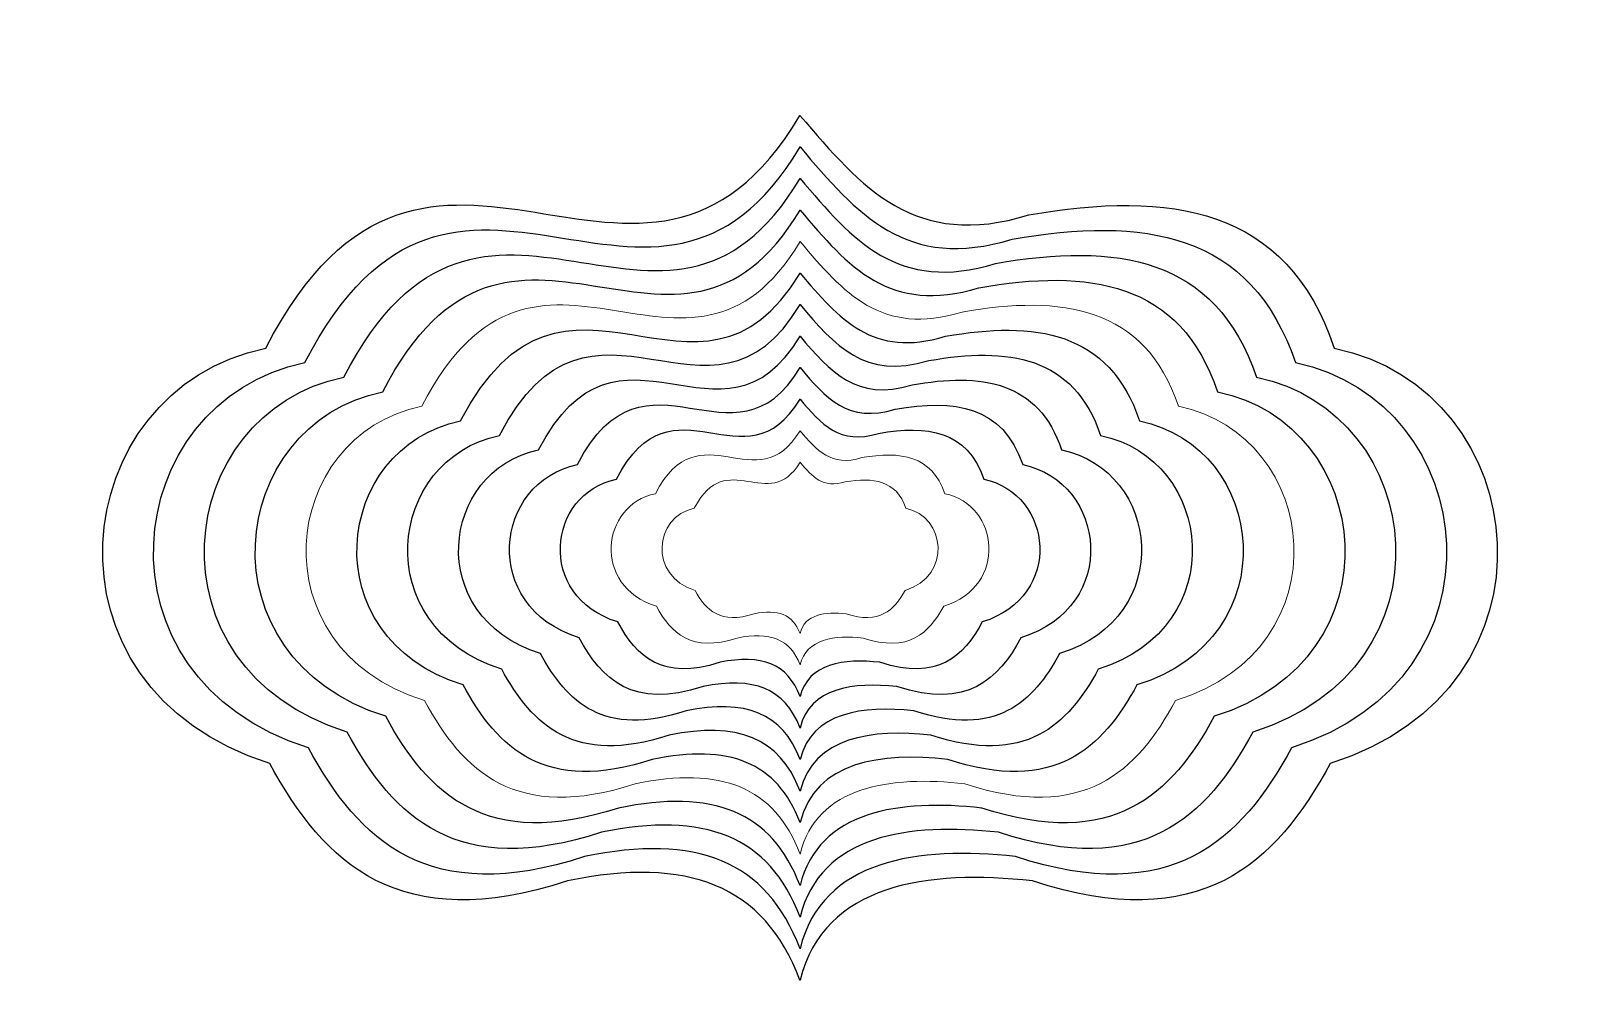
# Model space of a CAD drawing. Header units: centimetres. Extents: x -7.9 to 7.9, y -4.4 to 5.3.
import ezdxf

# ---------------------------------------------------------------- set-up
doc = ezdxf.new("R2010")
doc.units = ezdxf.units.CM
doc.header["$MEASUREMENT"] = 0
doc.layers.add('Layer 1', color=7, linetype='Continuous')

msp = doc.modelspace()

# ---------------------------------------------------------------- linework, layer by layer
at = {"layer": 'Layer 1', "color": 178}
for points, knots in [([(-5.46454, 2.05097), (-7.52096, 1.62349), (-7.87036, -1.43654), (-5.4252, -2.19797), (-5.4252, -2.19797), (-5.4252, -2.19798), (-5.42519, -2.19799), (-5.42519, -2.19799), (-5.42519, -2.19799), (-4.86826, -3.22361), (-4.10067, -3.96081), (-2.37967, -3.39906), (-2.37967, -3.39906), (-2.37966, -3.39906), (-2.37965, -3.39906), (-2.37964, -3.39905), (-2.37964, -3.39905), (-1.15032, -3.14512), (-0.36823, -3.4382), (-0.00063, -4.41501), (-0.00063, -4.41501), (-0.00063, -4.415), (-0.00063, -4.415), (-0.00062, -4.41499), (-0.00062, -4.41499), (0.24421, -3.42917), (1.30734, -3.27961), (2.37841, -3.39906), (2.37841, -3.39906), (2.37842, -3.39906), (2.37842, -3.39906), (2.37843, -3.39907), (2.37843, -3.39907), (4.09944, -3.96082), (4.86702, -3.2236), (5.42395, -2.19797), (5.42395, -2.19797), (5.42395, -2.19797), (5.42396, -2.19797), (5.42396, -2.19797), (5.42396, -2.19797), (7.86911, -1.43653), (7.52202, 1.62348), (5.4656, 2.05097), (5.4656, 2.05097), (5.4656, 2.05098), (5.4656, 2.05098), (5.46559, 2.05099), (5.46559, 2.05099), (4.98176, 3.49728), (3.7789, 3.66502), (2.33906, 3.41175), (2.33906, 3.41175), (2.33905, 3.41175), (2.33904, 3.41174), (2.33904, 3.41174), (2.33904, 3.41174), (1.17415, 3.05587), (0.63135, 3.68657), (-0.00063, 4.43001), (-0.00063, 4.43001), (-0.00063, 4.43), (-0.00064, 4.43), (-0.00064, 4.42999), (-0.00064, 4.42999), (-1.61742, 1.71536), (-3.78766, 5.29573), (-5.46456, 2.05097), (-5.46456, 2.05097), (-5.46456, 2.05097), (-5.46456, 2.05097), (-5.46456, 2.05097), (-5.46456, 2.05097), (-5.46456, 2.05097), (-5.46454, 2.05097), (-5.46454, 2.05097)], [0, 0, 0, 0, 0.05, 0.05, 0.05, 0.05, 0.1, 0.1, 0.1, 0.1, 0.15, 0.15, 0.15, 0.15, 0.2, 0.2, 0.2, 0.2, 0.25, 0.25, 0.25, 0.25, 0.3, 0.3, 0.3, 0.3, 0.35, 0.35, 0.35, 0.35, 0.4, 0.4, 0.4, 0.4, 0.45, 0.45, 0.45, 0.45, 0.5, 0.5, 0.5, 0.5, 0.55, 0.55, 0.55, 0.55, 0.6, 0.6, 0.6, 0.6, 0.65, 0.65, 0.65, 0.65, 0.7, 0.7, 0.7, 0.7, 0.75, 0.75, 0.75, 0.75, 0.8, 0.8, 0.8, 0.8, 0.85, 0.85, 0.85, 0.85, 0.9, 0.9, 0.9, 0.9, 1, 1, 1, 1]), ([(-5.06611, 1.90198), (-6.97259, 1.50567), (-7.29652, -1.33125), (-5.02964, -2.03717), (-5.02964, -2.03717), (-5.02964, -2.03718), (-5.02963, -2.03718), (-5.02963, -2.03719), (-5.02963, -2.03719), (-4.5133, -2.98803), (-3.80168, -3.67148), (-2.20616, -3.15068), (-2.20616, -3.15068), (-2.20615, -3.15068), (-2.20614, -3.15068), (-2.20614, -3.15067), (-2.20614, -3.15067), (-1.06645, -2.91526), (-0.34139, -3.18697), (-0.00059, -4.09255), (-0.00059, -4.09255), (-0.00059, -4.09254), (-0.00059, -4.09254), (-0.00058, -4.09253), (-0.00058, -4.09253), (0.2264, -3.17859), (1.21201, -3.03993), (2.20499, -3.15067), (2.20499, -3.15067), (2.205, -3.15067), (2.205, -3.15067), (2.20501, -3.15068), (2.20501, -3.15068), (3.80053, -3.67147), (4.51215, -2.98801), (5.02847, -2.03716), (5.02847, -2.03716), (5.02847, -2.03716), (5.02848, -2.03716), (5.02848, -2.03716), (5.02848, -2.03716), (7.29535, -1.33124), (6.97357, 1.50567), (5.06709, 1.90198), (5.06709, 1.90198), (5.06709, 1.90199), (5.06709, 1.90199), (5.06708, 1.902), (5.06708, 1.902), (4.61852, 3.24284), (3.50337, 3.39835), (2.16851, 3.16354), (2.16851, 3.16354), (2.1685, 3.16354), (2.16849, 3.16353), (2.16849, 3.16353), (2.16849, 3.16353), (1.08853, 2.83361), (0.58531, 3.41832), (-0.00059, 4.10756), (-0.00059, 4.10756), (-0.00059, 4.10756), (-0.0006, 4.10755), (-0.0006, 4.10755), (-0.0006, 4.10755), (-1.49949, 1.59085), (-3.51149, 4.91017), (-5.06613, 1.90199), (-5.06613, 1.90199), (-5.06613, 1.90199), (-5.06613, 1.90199), (-5.06613, 1.90199), (-5.06613, 1.90199), (-5.06613, 1.90199), (-5.06611, 1.90198), (-5.06611, 1.90198)], [0, 0, 0, 0, 0.05, 0.05, 0.05, 0.05, 0.1, 0.1, 0.1, 0.1, 0.15, 0.15, 0.15, 0.15, 0.2, 0.2, 0.2, 0.2, 0.25, 0.25, 0.25, 0.25, 0.3, 0.3, 0.3, 0.3, 0.35, 0.35, 0.35, 0.35, 0.4, 0.4, 0.4, 0.4, 0.45, 0.45, 0.45, 0.45, 0.5, 0.5, 0.5, 0.5, 0.55, 0.55, 0.55, 0.55, 0.6, 0.6, 0.6, 0.6, 0.65, 0.65, 0.65, 0.65, 0.7, 0.7, 0.7, 0.7, 0.75, 0.75, 0.75, 0.75, 0.8, 0.8, 0.8, 0.8, 0.85, 0.85, 0.85, 0.85, 0.9, 0.9, 0.9, 0.9, 1, 1, 1, 1]), ([(-5.46454, 2.05097), (-5.46454, 2.05097), (-5.46454, 2.05097), (-5.46454, 2.05097), (-5.46454, 2.05097), (-5.46454, 2.05097), (-5.46454, 2.05097), (-5.46454, 2.05097)], [0, 0, 0, 0, 0.33333333, 0.33333333, 0.33333333, 0.33333333, 1, 1, 1, 1]), ([(-5.06611, 1.90198), (-5.06611, 1.90198), (-5.06611, 1.90198), (-5.06611, 1.90198), (-5.06611, 1.90198), (-5.06611, 1.90198), (-5.06611, 1.90198), (-5.06611, 1.90198)], [0, 0, 0, 0, 0.33333333, 0.33333333, 0.33333333, 0.33333333, 1, 1, 1, 1])]:
    msp.add_open_spline(points, degree=3, knots=knots, dxfattribs=at)
at = {"layer": 'Layer 1', "lineweight": 18}
for points, knots in [([(-5.46454, 2.05097), (-7.52096, 1.62349), (-7.87036, -1.43654), (-5.4252, -2.19797), (-5.4252, -2.19797), (-5.4252, -2.19798), (-5.42519, -2.19799), (-5.42519, -2.19799), (-5.42519, -2.19799), (-4.86826, -3.22361), (-4.10067, -3.96081), (-2.37967, -3.39906), (-2.37967, -3.39906), (-2.37966, -3.39906), (-2.37965, -3.39906), (-2.37964, -3.39905), (-2.37964, -3.39905), (-1.15032, -3.14512), (-0.36823, -3.4382), (-0.00063, -4.41501), (-0.00063, -4.41501), (-0.00063, -4.415), (-0.00063, -4.415), (-0.00062, -4.41499), (-0.00062, -4.41499), (0.24421, -3.42917), (1.30734, -3.27961), (2.37841, -3.39906), (2.37841, -3.39906), (2.37842, -3.39906), (2.37842, -3.39906), (2.37843, -3.39907), (2.37843, -3.39907), (4.09944, -3.96082), (4.86702, -3.2236), (5.42395, -2.19797), (5.42395, -2.19797), (5.42395, -2.19797), (5.42396, -2.19797), (5.42396, -2.19797), (5.42396, -2.19797), (7.86911, -1.43653), (7.52202, 1.62348), (5.4656, 2.05097), (5.4656, 2.05097), (5.4656, 2.05098), (5.4656, 2.05098), (5.46559, 2.05099), (5.46559, 2.05099), (4.98176, 3.49728), (3.7789, 3.66502), (2.33906, 3.41175), (2.33906, 3.41175), (2.33905, 3.41175), (2.33904, 3.41174), (2.33904, 3.41174), (2.33904, 3.41174), (1.17415, 3.05587), (0.63135, 3.68657), (-0.00063, 4.43001), (-0.00063, 4.43001), (-0.00063, 4.43), (-0.00064, 4.43), (-0.00064, 4.42999), (-0.00064, 4.42999), (-1.61742, 1.71536), (-3.78766, 5.29573), (-5.46456, 2.05097), (-5.46456, 2.05097), (-5.46456, 2.05097), (-5.46456, 2.05097), (-5.46456, 2.05097)], [0, 0, 0, 0, 0.05263158, 0.05263158, 0.05263158, 0.05263158, 0.10526316, 0.10526316, 0.10526316, 0.10526316, 0.15789474, 0.15789474, 0.15789474, 0.15789474, 0.21052632, 0.21052632, 0.21052632, 0.21052632, 0.26315789, 0.26315789, 0.26315789, 0.26315789, 0.31578947, 0.31578947, 0.31578947, 0.31578947, 0.36842105, 0.36842105, 0.36842105, 0.36842105, 0.42105263, 0.42105263, 0.42105263, 0.42105263, 0.47368421, 0.47368421, 0.47368421, 0.47368421, 0.52631579, 0.52631579, 0.52631579, 0.52631579, 0.57894737, 0.57894737, 0.57894737, 0.57894737, 0.63157895, 0.63157895, 0.63157895, 0.63157895, 0.68421053, 0.68421053, 0.68421053, 0.68421053, 0.73684211, 0.73684211, 0.73684211, 0.73684211, 0.78947368, 0.78947368, 0.78947368, 0.78947368, 0.84210526, 0.84210526, 0.84210526, 0.84210526, 0.89473684, 0.89473684, 0.89473684, 0.89473684, 1, 1, 1, 1]), ([(-5.06611, 1.90198), (-6.97259, 1.50567), (-7.29652, -1.33125), (-5.02964, -2.03717), (-5.02964, -2.03717), (-5.02964, -2.03718), (-5.02963, -2.03718), (-5.02963, -2.03719), (-5.02963, -2.03719), (-4.5133, -2.98803), (-3.80168, -3.67148), (-2.20616, -3.15068), (-2.20616, -3.15068), (-2.20615, -3.15068), (-2.20614, -3.15068), (-2.20614, -3.15067), (-2.20614, -3.15067), (-1.06645, -2.91526), (-0.34139, -3.18697), (-0.00059, -4.09255), (-0.00059, -4.09255), (-0.00059, -4.09254), (-0.00059, -4.09254), (-0.00058, -4.09253), (-0.00058, -4.09253), (0.2264, -3.17859), (1.21201, -3.03993), (2.20499, -3.15067), (2.20499, -3.15067), (2.205, -3.15067), (2.205, -3.15067), (2.20501, -3.15068), (2.20501, -3.15068), (3.80053, -3.67147), (4.51215, -2.98801), (5.02847, -2.03716), (5.02847, -2.03716), (5.02847, -2.03716), (5.02848, -2.03716), (5.02848, -2.03716), (5.02848, -2.03716), (7.29535, -1.33124), (6.97357, 1.50567), (5.06709, 1.90198), (5.06709, 1.90198), (5.06709, 1.90199), (5.06709, 1.90199), (5.06708, 1.902), (5.06708, 1.902), (4.61852, 3.24284), (3.50337, 3.39835), (2.16851, 3.16354), (2.16851, 3.16354), (2.1685, 3.16354), (2.16849, 3.16353), (2.16849, 3.16353), (2.16849, 3.16353), (1.08853, 2.83361), (0.58531, 3.41832), (-0.00059, 4.10756), (-0.00059, 4.10756), (-0.00059, 4.10756), (-0.0006, 4.10755), (-0.0006, 4.10755), (-0.0006, 4.10755), (-1.49949, 1.59085), (-3.51149, 4.91017), (-5.06613, 1.90199), (-5.06613, 1.90199), (-5.06613, 1.90199), (-5.06613, 1.90199), (-5.06613, 1.90199)], [0, 0, 0, 0, 0.05263158, 0.05263158, 0.05263158, 0.05263158, 0.10526316, 0.10526316, 0.10526316, 0.10526316, 0.15789474, 0.15789474, 0.15789474, 0.15789474, 0.21052632, 0.21052632, 0.21052632, 0.21052632, 0.26315789, 0.26315789, 0.26315789, 0.26315789, 0.31578947, 0.31578947, 0.31578947, 0.31578947, 0.36842105, 0.36842105, 0.36842105, 0.36842105, 0.42105263, 0.42105263, 0.42105263, 0.42105263, 0.47368421, 0.47368421, 0.47368421, 0.47368421, 0.52631579, 0.52631579, 0.52631579, 0.52631579, 0.57894737, 0.57894737, 0.57894737, 0.57894737, 0.63157895, 0.63157895, 0.63157895, 0.63157895, 0.68421053, 0.68421053, 0.68421053, 0.68421053, 0.73684211, 0.73684211, 0.73684211, 0.73684211, 0.78947368, 0.78947368, 0.78947368, 0.78947368, 0.84210526, 0.84210526, 0.84210526, 0.84210526, 0.89473684, 0.89473684, 0.89473684, 0.89473684, 1, 1, 1, 1]), ([(-4.66769, 1.75299), (-6.42424, 1.38784), (-6.72269, -1.22596), (-4.63409, -1.87636), (-4.63409, -1.87636), (-4.63409, -1.87637), (-4.63408, -1.87637), (-4.63408, -1.87638), (-4.63408, -1.87638), (-4.15836, -2.75244), (-3.50271, -3.38214), (-2.03266, -2.9023), (-2.03266, -2.9023), (-2.03265, -2.9023), (-2.03264, -2.9023), (-2.03264, -2.9023), (-2.03264, -2.9023), (-0.98258, -2.6854), (-0.31454, -2.93574), (-0.00054, -3.77011), (-0.00054, -3.77011), (-0.00054, -3.7701), (-0.00054, -3.7701), (-0.00054, -3.77009), (-0.00054, -3.77009), (0.20859, -2.92802), (1.11669, -2.80027), (2.03158, -2.90231), (2.03158, -2.90231), (2.03159, -2.90231), (2.03159, -2.90231), (2.0316, -2.90232), (2.0316, -2.90232), (3.50164, -3.38215), (4.15729, -2.75244), (4.63301, -1.87637), (4.63301, -1.87637), (4.63301, -1.87637), (4.63302, -1.87637), (4.63302, -1.87637), (4.63302, -1.87637), (6.72161, -1.22597), (6.42513, 1.38783), (4.66859, 1.75298), (4.66859, 1.75298), (4.66859, 1.75298), (4.66859, 1.75299), (4.66859, 1.75299), (4.66859, 1.75299), (4.25531, 2.98838), (3.22786, 3.13166), (1.99798, 2.91532), (1.99798, 2.91532), (1.99797, 2.91532), (1.99797, 2.91532), (1.99796, 2.91531), (1.99796, 2.91531), (1.00294, 2.61133), (0.53929, 3.15006), (-0.00053, 3.7851), (-0.00053, 3.7851), (-0.00053, 3.7851), (-0.00054, 3.78509), (-0.00054, 3.78509), (-0.00054, 3.78509), (-1.38155, 1.46632), (-3.23531, 4.52459), (-4.66769, 1.75298), (-4.66769, 1.75298), (-4.66769, 1.75298), (-4.66769, 1.75298), (-4.66769, 1.75298)], [0, 0, 0, 0, 0.05263158, 0.05263158, 0.05263158, 0.05263158, 0.10526316, 0.10526316, 0.10526316, 0.10526316, 0.15789474, 0.15789474, 0.15789474, 0.15789474, 0.21052632, 0.21052632, 0.21052632, 0.21052632, 0.26315789, 0.26315789, 0.26315789, 0.26315789, 0.31578947, 0.31578947, 0.31578947, 0.31578947, 0.36842105, 0.36842105, 0.36842105, 0.36842105, 0.42105263, 0.42105263, 0.42105263, 0.42105263, 0.47368421, 0.47368421, 0.47368421, 0.47368421, 0.52631579, 0.52631579, 0.52631579, 0.52631579, 0.57894737, 0.57894737, 0.57894737, 0.57894737, 0.63157895, 0.63157895, 0.63157895, 0.63157895, 0.68421053, 0.68421053, 0.68421053, 0.68421053, 0.73684211, 0.73684211, 0.73684211, 0.73684211, 0.78947368, 0.78947368, 0.78947368, 0.78947368, 0.84210526, 0.84210526, 0.84210526, 0.84210526, 0.89473684, 0.89473684, 0.89473684, 0.89473684, 1, 1, 1, 1]), ([(-4.26927, 1.60399), (-5.87588, 1.27001), (-6.14885, -1.12069), (-4.23853, -1.71556), (-4.23853, -1.71556), (-4.23853, -1.71557), (-4.23852, -1.71557), (-4.23852, -1.71558), (-4.23852, -1.71558), (-3.80341, -2.51686), (-3.20372, -3.09281), (-1.85915, -2.65393), (-1.85915, -2.65393), (-1.85914, -2.65393), (-1.85914, -2.65393), (-1.85913, -2.65393), (-1.85913, -2.65393), (-0.8987, -2.45555), (-0.28768, -2.68452), (-0.00049, -3.44766), (-0.00049, -3.44766), (-0.00049, -3.44765), (-0.00049, -3.44765), (-0.00049, -3.44764), (-0.00049, -3.44764), (0.19078, -2.67745), (1.02137, -2.5606), (1.85817, -2.65393), (1.85817, -2.65393), (1.85817, -2.65393), (1.85818, -2.65393), (1.85818, -2.65394), (1.85818, -2.65394), (3.20274, -3.09281), (3.80243, -2.51685), (4.23754, -1.71556), (4.23754, -1.71556), (4.23754, -1.71556), (4.23755, -1.71556), (4.23755, -1.71556), (4.23755, -1.71556), (6.14786, -1.12068), (5.87669, 1.27001), (4.27008, 1.60399), (4.27008, 1.60399), (4.27008, 1.60399), (4.27008, 1.604), (4.27008, 1.604), (4.27008, 1.604), (3.89208, 2.73394), (2.95233, 2.86499), (1.82743, 2.66711), (1.82743, 2.66711), (1.82742, 2.66711), (1.82742, 2.66711), (1.82741, 2.6671), (1.82741, 2.6671), (0.91732, 2.38907), (0.49325, 2.88181), (-0.00049, 3.46264), (-0.00049, 3.46264), (-0.00049, 3.46264), (-0.00049, 3.46263), (-0.0005, 3.46263), (-0.0005, 3.46263), (-1.26363, 1.34178), (-2.95916, 4.139), (-4.26927, 1.60398), (-4.26927, 1.60398), (-4.26927, 1.60398), (-4.26927, 1.60398), (-4.26927, 1.60398)], [0, 0, 0, 0, 0.05263158, 0.05263158, 0.05263158, 0.05263158, 0.10526316, 0.10526316, 0.10526316, 0.10526316, 0.15789474, 0.15789474, 0.15789474, 0.15789474, 0.21052632, 0.21052632, 0.21052632, 0.21052632, 0.26315789, 0.26315789, 0.26315789, 0.26315789, 0.31578947, 0.31578947, 0.31578947, 0.31578947, 0.36842105, 0.36842105, 0.36842105, 0.36842105, 0.42105263, 0.42105263, 0.42105263, 0.42105263, 0.47368421, 0.47368421, 0.47368421, 0.47368421, 0.52631579, 0.52631579, 0.52631579, 0.52631579, 0.57894737, 0.57894737, 0.57894737, 0.57894737, 0.63157895, 0.63157895, 0.63157895, 0.63157895, 0.68421053, 0.68421053, 0.68421053, 0.68421053, 0.73684211, 0.73684211, 0.73684211, 0.73684211, 0.78947368, 0.78947368, 0.78947368, 0.78947368, 0.84210526, 0.84210526, 0.84210526, 0.84210526, 0.89473684, 0.89473684, 0.89473684, 0.89473684, 1, 1, 1, 1]), ([(-3.47243, 1.30601), (-4.77917, 1.03437), (-5.00119, -0.91011), (-3.44743, -1.39395), (-3.44743, -1.39395), (-3.44743, -1.39395), (-3.44743, -1.39396), (-3.44742, -1.39396), (-3.44742, -1.39396), (-3.09352, -2.04568), (-2.60576, -2.51413), (-1.51216, -2.15717), (-1.51216, -2.15717), (-1.51215, -2.15717), (-1.51215, -2.15717), (-1.51214, -2.15717), (-1.51214, -2.15717), (-0.73098, -1.99581), (-0.234, -2.18205), (-0.00041, -2.80275), (-0.00041, -2.80275), (-0.00041, -2.80275), (-0.00041, -2.80274), (-0.00041, -2.80274), (-0.00041, -2.80274), (0.15516, -2.1763), (0.83072, -2.08126), (1.51133, -2.15717), (1.51133, -2.15717), (1.51133, -2.15717), (1.51134, -2.15717), (1.51134, -2.15717), (1.51134, -2.15717), (2.60494, -2.51413), (3.0927, -2.04567), (3.44659, -1.39394), (3.44659, -1.39394), (3.44659, -1.39394), (3.4466, -1.39394), (3.4466, -1.39394), (3.4466, -1.39394), (5.00035, -0.91009), (4.7798, 1.03438), (3.47306, 1.30602), (3.47306, 1.30602), (3.47306, 1.30602), (3.47306, 1.30603), (3.47306, 1.30603), (3.47306, 1.30603), (3.16561, 2.22507), (2.40126, 2.33166), (1.48633, 2.17071), (1.48633, 2.17071), (1.48632, 2.17071), (1.48632, 2.17071), (1.48632, 2.17071), (1.48632, 2.17071), (0.7461, 1.94457), (0.40118, 2.34535), (-0.00041, 2.81776), (-0.00041, 2.81776), (-0.00041, 2.81776), (-0.00041, 2.81775), (-0.00042, 2.81775), (-0.00042, 2.81775), (-1.02778, 1.09276), (-2.40685, 3.36788), (-3.47242, 1.30601), (-3.47242, 1.30601), (-3.47242, 1.30601), (-3.47242, 1.30601), (-3.47242, 1.30601)], [0, 0, 0, 0, 0.05263158, 0.05263158, 0.05263158, 0.05263158, 0.10526316, 0.10526316, 0.10526316, 0.10526316, 0.15789474, 0.15789474, 0.15789474, 0.15789474, 0.21052632, 0.21052632, 0.21052632, 0.21052632, 0.26315789, 0.26315789, 0.26315789, 0.26315789, 0.31578947, 0.31578947, 0.31578947, 0.31578947, 0.36842105, 0.36842105, 0.36842105, 0.36842105, 0.42105263, 0.42105263, 0.42105263, 0.42105263, 0.47368421, 0.47368421, 0.47368421, 0.47368421, 0.52631579, 0.52631579, 0.52631579, 0.52631579, 0.57894737, 0.57894737, 0.57894737, 0.57894737, 0.63157895, 0.63157895, 0.63157895, 0.63157895, 0.68421053, 0.68421053, 0.68421053, 0.68421053, 0.73684211, 0.73684211, 0.73684211, 0.73684211, 0.78947368, 0.78947368, 0.78947368, 0.78947368, 0.84210526, 0.84210526, 0.84210526, 0.84210526, 0.89473684, 0.89473684, 0.89473684, 0.89473684, 1, 1, 1, 1]), ([(-3.07401, 1.15702), (-4.23081, 0.91655), (-4.42736, -0.80482), (-3.05188, -1.23315), (-3.05188, -1.23315), (-3.05188, -1.23315), (-3.05188, -1.23316), (-3.05187, -1.23316), (-3.05187, -1.23316), (-2.73858, -1.81011), (-2.30679, -2.22481), (-1.33866, -1.9088), (-1.33866, -1.9088), (-1.33866, -1.9088), (-1.33865, -1.9088), (-1.33865, -1.9088), (-1.33865, -1.9088), (-0.64712, -1.76596), (-0.20717, -1.93082), (-0.00038, -2.48031), (-0.00038, -2.48031), (-0.00038, -2.48031), (-0.00038, -2.4803), (-0.00038, -2.4803), (-0.00038, -2.4803), (0.13734, -1.92574), (0.73539, -1.84161), (1.3379, -1.90881), (1.3379, -1.90881), (1.3379, -1.90881), (1.33791, -1.90881), (1.33791, -1.90881), (1.33791, -1.90881), (2.30603, -2.22481), (2.73782, -1.81011), (3.05111, -1.23316), (3.05111, -1.23316), (3.05111, -1.23316), (3.05111, -1.23316), (3.05112, -1.23316), (3.05112, -1.23316), (4.4266, -0.80483), (4.23135, 0.91653), (3.07455, 1.157), (3.07455, 1.157), (3.07455, 1.157), (3.07455, 1.15701), (3.07455, 1.15701), (3.07455, 1.15701), (2.80238, 1.9706), (2.12573, 2.06495), (1.31578, 1.92248), (1.31578, 1.92248), (1.31578, 1.92248), (1.31577, 1.92248), (1.31577, 1.92248), (1.31577, 1.92248), (0.66048, 1.72229), (0.35514, 2.07708), (-0.00037, 2.49529), (-0.00037, 2.49529), (-0.00037, 2.49529), (-0.00037, 2.49529), (-0.00037, 2.49528), (-0.00037, 2.49528), (-0.90985, 0.96821), (-2.13068, 2.98229), (-3.07399, 1.157), (-3.07399, 1.157), (-3.07399, 1.157), (-3.07399, 1.157), (-3.07399, 1.157)], [0, 0, 0, 0, 0.05263158, 0.05263158, 0.05263158, 0.05263158, 0.10526316, 0.10526316, 0.10526316, 0.10526316, 0.15789474, 0.15789474, 0.15789474, 0.15789474, 0.21052632, 0.21052632, 0.21052632, 0.21052632, 0.26315789, 0.26315789, 0.26315789, 0.26315789, 0.31578947, 0.31578947, 0.31578947, 0.31578947, 0.36842105, 0.36842105, 0.36842105, 0.36842105, 0.42105263, 0.42105263, 0.42105263, 0.42105263, 0.47368421, 0.47368421, 0.47368421, 0.47368421, 0.52631579, 0.52631579, 0.52631579, 0.52631579, 0.57894737, 0.57894737, 0.57894737, 0.57894737, 0.63157895, 0.63157895, 0.63157895, 0.63157895, 0.68421053, 0.68421053, 0.68421053, 0.68421053, 0.73684211, 0.73684211, 0.73684211, 0.73684211, 0.78947368, 0.78947368, 0.78947368, 0.78947368, 0.84210526, 0.84210526, 0.84210526, 0.84210526, 0.89473684, 0.89473684, 0.89473684, 0.89473684, 1, 1, 1, 1]), ([(-2.67559, 1.00803), (-3.68246, 0.79872), (-3.85353, -0.69953), (-2.65633, -1.07234), (-2.65633, -1.07234), (-2.65633, -1.07234), (-2.65633, -1.07235), (-2.65633, -1.07235), (-2.65633, -1.07235), (-2.38364, -1.57452), (-2.00782, -1.93547), (-1.16518, -1.66042), (-1.16518, -1.66042), (-1.16518, -1.66042), (-1.16517, -1.66042), (-1.16517, -1.66042), (-1.16517, -1.66042), (-0.56327, -1.53609), (-0.18034, -1.67959), (-0.00035, -2.15785), (-0.00035, -2.15785), (-0.00035, -2.15785), (-0.00035, -2.15784), (-0.00035, -2.15784), (-0.00035, -2.15784), (0.11952, -1.67516), (0.64005, -1.60193), (1.16447, -1.66042), (1.16447, -1.66042), (1.16447, -1.66042), (1.16447, -1.66042), (1.16448, -1.66042), (1.16448, -1.66042), (2.00712, -1.93546), (2.38295, -1.57451), (2.65563, -1.07234), (2.65563, -1.07234), (2.65563, -1.07234), (2.65563, -1.07234), (2.65564, -1.07234), (2.65564, -1.07234), (3.85284, -0.69953), (3.6829, 0.79872), (2.67603, 1.00803), (2.67603, 1.00803), (2.67603, 1.00803), (2.67603, 1.00803), (2.67603, 1.00804), (2.67603, 1.00804), (2.43914, 1.71617), (1.85019, 1.7983), (1.14522, 1.6743), (1.14522, 1.6743), (1.14522, 1.6743), (1.14521, 1.6743), (1.14521, 1.6743), (1.14521, 1.6743), (0.57485, 1.50006), (0.30909, 1.80886), (-0.00034, 2.17287), (-0.00034, 2.17287), (-0.00034, 2.17287), (-0.00034, 2.17287), (-0.00034, 2.17286), (-0.00034, 2.17286), (-0.79194, 0.84372), (-1.85454, 2.59674), (-2.67558, 1.00804), (-2.67558, 1.00804), (-2.67558, 1.00804), (-2.67558, 1.00804), (-2.67558, 1.00804)], [0, 0, 0, 0, 0.05263158, 0.05263158, 0.05263158, 0.05263158, 0.10526316, 0.10526316, 0.10526316, 0.10526316, 0.15789474, 0.15789474, 0.15789474, 0.15789474, 0.21052632, 0.21052632, 0.21052632, 0.21052632, 0.26315789, 0.26315789, 0.26315789, 0.26315789, 0.31578947, 0.31578947, 0.31578947, 0.31578947, 0.36842105, 0.36842105, 0.36842105, 0.36842105, 0.42105263, 0.42105263, 0.42105263, 0.42105263, 0.47368421, 0.47368421, 0.47368421, 0.47368421, 0.52631579, 0.52631579, 0.52631579, 0.52631579, 0.57894737, 0.57894737, 0.57894737, 0.57894737, 0.63157895, 0.63157895, 0.63157895, 0.63157895, 0.68421053, 0.68421053, 0.68421053, 0.68421053, 0.73684211, 0.73684211, 0.73684211, 0.73684211, 0.78947368, 0.78947368, 0.78947368, 0.78947368, 0.84210526, 0.84210526, 0.84210526, 0.84210526, 0.89473684, 0.89473684, 0.89473684, 0.89473684, 1, 1, 1, 1]), ([(-2.27717, 0.85903), (-3.1341, 0.68089), (-3.2797, -0.59425), (-2.26078, -0.91154), (-2.26078, -0.91154), (-2.26078, -0.91154), (-2.26078, -0.91154), (-2.26078, -0.91155), (-2.26078, -0.91155), (-2.0287, -1.33894), (-1.70884, -1.64614), (-0.99168, -1.41205), (-0.99168, -1.41205), (-0.99168, -1.41205), (-0.99167, -1.41205), (-0.99167, -1.41205), (-0.99167, -1.41205), (-0.4794, -1.30624), (-0.15349, -1.42836), (-0.00031, -1.83541), (-0.00031, -1.83541), (-0.00031, -1.83541), (-0.00031, -1.83541), (-0.00031, -1.8354), (-0.00031, -1.8354), (0.10171, -1.4246), (0.54473, -1.36227), (0.99106, -1.41205), (0.99106, -1.41205), (0.99106, -1.41205), (0.99106, -1.41205), (0.99107, -1.41205), (0.99107, -1.41205), (1.70823, -1.64614), (2.02809, -1.33893), (2.26017, -0.91154), (2.26017, -0.91154), (2.26017, -0.91154), (2.26017, -0.91154), (2.26017, -0.91154), (2.26017, -0.91154), (3.27909, -0.59424), (3.13445, 0.6809), (2.27752, 0.85903), (2.27752, 0.85903), (2.27752, 0.85903), (2.27752, 0.85903), (2.27752, 0.85903), (2.27752, 0.85903), (2.0759, 1.46171), (1.57466, 1.53161), (0.97466, 1.42607), (0.97466, 1.42607), (0.97466, 1.42607), (0.97465, 1.42607), (0.97465, 1.42607), (0.97465, 1.42607), (0.48923, 1.27777), (0.26304, 1.54059), (-0.00032, 1.85039), (-0.00032, 1.85039), (-0.00032, 1.85039), (-0.00032, 1.85039), (-0.00032, 1.85039), (-0.00032, 1.85039), (-0.67404, 0.71917), (-1.5784, 2.21115), (-2.27718, 0.85903), (-2.27718, 0.85903), (-2.27718, 0.85903), (-2.27718, 0.85903), (-2.27718, 0.85903)], [0, 0, 0, 0, 0.05263158, 0.05263158, 0.05263158, 0.05263158, 0.10526316, 0.10526316, 0.10526316, 0.10526316, 0.15789474, 0.15789474, 0.15789474, 0.15789474, 0.21052632, 0.21052632, 0.21052632, 0.21052632, 0.26315789, 0.26315789, 0.26315789, 0.26315789, 0.31578947, 0.31578947, 0.31578947, 0.31578947, 0.36842105, 0.36842105, 0.36842105, 0.36842105, 0.42105263, 0.42105263, 0.42105263, 0.42105263, 0.47368421, 0.47368421, 0.47368421, 0.47368421, 0.52631579, 0.52631579, 0.52631579, 0.52631579, 0.57894737, 0.57894737, 0.57894737, 0.57894737, 0.63157895, 0.63157895, 0.63157895, 0.63157895, 0.68421053, 0.68421053, 0.68421053, 0.68421053, 0.73684211, 0.73684211, 0.73684211, 0.73684211, 0.78947368, 0.78947368, 0.78947368, 0.78947368, 0.84210526, 0.84210526, 0.84210526, 0.84210526, 0.89473684, 0.89473684, 0.89473684, 0.89473684, 1, 1, 1, 1]), ([(-5.46454, 2.05097), (-5.46454, 2.05097), (-5.46454, 2.05097), (-5.46454, 2.05097), (-5.46454, 2.05097), (-5.46454, 2.05097), (-5.46454, 2.05097), (-5.46454, 2.05097)], [0, 0, 0, 0, 0.33333333, 0.33333333, 0.33333333, 0.33333333, 1, 1, 1, 1]), ([(-5.06611, 1.90198), (-5.06611, 1.90198), (-5.06611, 1.90198), (-5.06611, 1.90198), (-5.06611, 1.90198), (-5.06611, 1.90198), (-5.06611, 1.90198), (-5.06611, 1.90198)], [0, 0, 0, 0, 0.33333333, 0.33333333, 0.33333333, 0.33333333, 1, 1, 1, 1]), ([(-4.66769, 1.75299), (-4.66769, 1.75299), (-4.66769, 1.75299), (-4.66769, 1.75299), (-4.66769, 1.75299), (-4.66769, 1.75299), (-4.66769, 1.75299), (-4.66769, 1.75299)], [0, 0, 0, 0, 0.33333333, 0.33333333, 0.33333333, 0.33333333, 1, 1, 1, 1]), ([(-1.87874, 0.71004), (-2.58573, 0.56307), (-2.70586, -0.48896), (-1.86521, -0.75074), (-1.86521, -0.75074), (-1.86521, -0.75074), (-1.86521, -0.75074), (-1.86521, -0.75074), (-1.86521, -0.75074), (-1.67374, -1.10335), (-1.40984, -1.3568), (-0.81816, -1.16367), (-0.81816, -1.16367), (-0.81816, -1.16367), (-0.81816, -1.16367), (-0.81815, -1.16367), (-0.81815, -1.16367), (-0.39551, -1.07637), (-0.12663, -1.17713), (-0.00025, -1.51295), (-0.00025, -1.51295), (-0.00025, -1.51295), (-0.00025, -1.51295), (-0.00025, -1.51295), (-0.00025, -1.51295), (0.08392, -1.17402), (0.44942, -1.1226), (0.81766, -1.16367), (0.81766, -1.16367), (0.81766, -1.16367), (0.81766, -1.16367), (0.81766, -1.16367), (0.81766, -1.16367), (1.40934, -1.3568), (1.67323, -1.10335), (1.86471, -0.75074), (1.86471, -0.75074), (1.86471, -0.75074), (1.86471, -0.75074), (1.86471, -0.75074), (1.86471, -0.75074), (2.70535, -0.48896), (2.58602, 0.56307), (1.87903, 0.71004), (1.87903, 0.71004), (1.87903, 0.71004), (1.87903, 0.71004), (1.87903, 0.71004), (1.87903, 0.71004), (1.71269, 1.20727), (1.29915, 1.26494), (0.80413, 1.17787), (0.80413, 1.17787), (0.80413, 1.17787), (0.80413, 1.17787), (0.80413, 1.17787), (0.80413, 1.17787), (0.40364, 1.05552), (0.21703, 1.27235), (-0.00025, 1.52795), (-0.00025, 1.52795), (-0.00025, 1.52795), (-0.00025, 1.52795), (-0.00025, 1.52795), (-0.00025, 1.52795), (-0.55609, 0.59466), (-1.30222, 1.82559), (-1.87873, 0.71004), (-1.87873, 0.71004), (-1.87873, 0.71004), (-1.87873, 0.71004), (-1.87873, 0.71004)], [0, 0, 0, 0, 0.05263158, 0.05263158, 0.05263158, 0.05263158, 0.10526316, 0.10526316, 0.10526316, 0.10526316, 0.15789474, 0.15789474, 0.15789474, 0.15789474, 0.21052632, 0.21052632, 0.21052632, 0.21052632, 0.26315789, 0.26315789, 0.26315789, 0.26315789, 0.31578947, 0.31578947, 0.31578947, 0.31578947, 0.36842105, 0.36842105, 0.36842105, 0.36842105, 0.42105263, 0.42105263, 0.42105263, 0.42105263, 0.47368421, 0.47368421, 0.47368421, 0.47368421, 0.52631579, 0.52631579, 0.52631579, 0.52631579, 0.57894737, 0.57894737, 0.57894737, 0.57894737, 0.63157895, 0.63157895, 0.63157895, 0.63157895, 0.68421053, 0.68421053, 0.68421053, 0.68421053, 0.73684211, 0.73684211, 0.73684211, 0.73684211, 0.78947368, 0.78947368, 0.78947368, 0.78947368, 0.84210526, 0.84210526, 0.84210526, 0.84210526, 0.89473684, 0.89473684, 0.89473684, 0.89473684, 1, 1, 1, 1]), ([(-4.26927, 1.60399), (-4.26927, 1.60399), (-4.26927, 1.60399), (-4.26927, 1.60399), (-4.26927, 1.60399), (-4.26927, 1.60399), (-4.26927, 1.60399), (-4.26927, 1.60399)], [0, 0, 0, 0, 0.33333333, 0.33333333, 0.33333333, 0.33333333, 1, 1, 1, 1]), ([(-3.47243, 1.30601), (-3.47243, 1.30601), (-3.47243, 1.30601), (-3.47243, 1.30601), (-3.47243, 1.30601), (-3.47243, 1.30601), (-3.47243, 1.30601), (-3.47243, 1.30601)], [0, 0, 0, 0, 0.33333333, 0.33333333, 0.33333333, 0.33333333, 1, 1, 1, 1]), ([(-3.07401, 1.15702), (-3.07401, 1.15702), (-3.07401, 1.15702), (-3.07401, 1.15702), (-3.07401, 1.15702), (-3.07401, 1.15702), (-3.07401, 1.15702), (-3.07401, 1.15702)], [0, 0, 0, 0, 0.33333333, 0.33333333, 0.33333333, 0.33333333, 1, 1, 1, 1]), ([(-2.67559, 1.00803), (-2.67559, 1.00803), (-2.67559, 1.00803), (-2.67559, 1.00803), (-2.67559, 1.00803), (-2.67559, 1.00803), (-2.67559, 1.00803), (-2.67559, 1.00803)], [0, 0, 0, 0, 0.33333333, 0.33333333, 0.33333333, 0.33333333, 1, 1, 1, 1]), ([(-2.27717, 0.85903), (-2.27717, 0.85903), (-2.27717, 0.85903), (-2.27717, 0.85903), (-2.27717, 0.85903), (-2.27717, 0.85903), (-2.27717, 0.85903), (-2.27717, 0.85903)], [0, 0, 0, 0, 0.33333333, 0.33333333, 0.33333333, 0.33333333, 1, 1, 1, 1]), ([(-1.87874, 0.71004), (-1.87874, 0.71004), (-1.87874, 0.71004), (-1.87874, 0.71004), (-1.87874, 0.71004), (-1.87874, 0.71004), (-1.87874, 0.71004), (-1.87874, 0.71004)], [0, 0, 0, 0, 0.33333333, 0.33333333, 0.33333333, 0.33333333, 1, 1, 1, 1])]:
    msp.add_open_spline(points, degree=3, knots=knots, dxfattribs=at)
at = {"layer": 'Layer 1', "color": 176}
for points, knots in [([(-4.66769, 1.75299), (-6.42424, 1.38784), (-6.72269, -1.22596), (-4.63409, -1.87636), (-4.63409, -1.87636), (-4.63409, -1.87637), (-4.63408, -1.87637), (-4.63408, -1.87638), (-4.63408, -1.87638), (-4.15836, -2.75244), (-3.50271, -3.38214), (-2.03266, -2.9023), (-2.03266, -2.9023), (-2.03265, -2.9023), (-2.03264, -2.9023), (-2.03264, -2.9023), (-2.03264, -2.9023), (-0.98258, -2.6854), (-0.31454, -2.93574), (-0.00054, -3.77011), (-0.00054, -3.77011), (-0.00054, -3.7701), (-0.00054, -3.7701), (-0.00054, -3.77009), (-0.00054, -3.77009), (0.20859, -2.92802), (1.11669, -2.80027), (2.03158, -2.90231), (2.03158, -2.90231), (2.03159, -2.90231), (2.03159, -2.90231), (2.0316, -2.90232), (2.0316, -2.90232), (3.50164, -3.38215), (4.15729, -2.75244), (4.63301, -1.87637), (4.63301, -1.87637), (4.63301, -1.87637), (4.63302, -1.87637), (4.63302, -1.87637), (4.63302, -1.87637), (6.72161, -1.22597), (6.42513, 1.38783), (4.66859, 1.75298), (4.66859, 1.75298), (4.66859, 1.75298), (4.66859, 1.75299), (4.66859, 1.75299), (4.66859, 1.75299), (4.25531, 2.98838), (3.22786, 3.13166), (1.99798, 2.91532), (1.99798, 2.91532), (1.99797, 2.91532), (1.99797, 2.91532), (1.99796, 2.91531), (1.99796, 2.91531), (1.00294, 2.61133), (0.53929, 3.15006), (-0.00053, 3.7851), (-0.00053, 3.7851), (-0.00053, 3.7851), (-0.00054, 3.78509), (-0.00054, 3.78509), (-0.00054, 3.78509), (-1.38155, 1.46632), (-3.23531, 4.52459), (-4.66769, 1.75298), (-4.66769, 1.75298), (-4.66769, 1.75298), (-4.66769, 1.75298), (-4.66769, 1.75298), (-4.66769, 1.75298), (-4.66769, 1.75298), (-4.66769, 1.75299), (-4.66769, 1.75299)], [0, 0, 0, 0, 0.05, 0.05, 0.05, 0.05, 0.1, 0.1, 0.1, 0.1, 0.15, 0.15, 0.15, 0.15, 0.2, 0.2, 0.2, 0.2, 0.25, 0.25, 0.25, 0.25, 0.3, 0.3, 0.3, 0.3, 0.35, 0.35, 0.35, 0.35, 0.4, 0.4, 0.4, 0.4, 0.45, 0.45, 0.45, 0.45, 0.5, 0.5, 0.5, 0.5, 0.55, 0.55, 0.55, 0.55, 0.6, 0.6, 0.6, 0.6, 0.65, 0.65, 0.65, 0.65, 0.7, 0.7, 0.7, 0.7, 0.75, 0.75, 0.75, 0.75, 0.8, 0.8, 0.8, 0.8, 0.85, 0.85, 0.85, 0.85, 0.9, 0.9, 0.9, 0.9, 1, 1, 1, 1]), ([(-4.66769, 1.75299), (-4.66769, 1.75299), (-4.66769, 1.75299), (-4.66769, 1.75299), (-4.66769, 1.75299), (-4.66769, 1.75299), (-4.66769, 1.75299), (-4.66769, 1.75299)], [0, 0, 0, 0, 0.33333333, 0.33333333, 0.33333333, 0.33333333, 1, 1, 1, 1])]:
    msp.add_open_spline(points, degree=3, knots=knots, dxfattribs=at)
at = {"layer": 'Layer 1', "color": 174}
for points, knots in [([(-4.26927, 1.60399), (-5.87588, 1.27001), (-6.14885, -1.12069), (-4.23853, -1.71556), (-4.23853, -1.71556), (-4.23853, -1.71557), (-4.23852, -1.71557), (-4.23852, -1.71558), (-4.23852, -1.71558), (-3.80341, -2.51686), (-3.20372, -3.09281), (-1.85915, -2.65393), (-1.85915, -2.65393), (-1.85914, -2.65393), (-1.85914, -2.65393), (-1.85913, -2.65393), (-1.85913, -2.65393), (-0.8987, -2.45555), (-0.28768, -2.68452), (-0.00049, -3.44766), (-0.00049, -3.44766), (-0.00049, -3.44765), (-0.00049, -3.44765), (-0.00049, -3.44764), (-0.00049, -3.44764), (0.19078, -2.67745), (1.02137, -2.5606), (1.85817, -2.65393), (1.85817, -2.65393), (1.85817, -2.65393), (1.85818, -2.65393), (1.85818, -2.65394), (1.85818, -2.65394), (3.20274, -3.09281), (3.80243, -2.51685), (4.23754, -1.71556), (4.23754, -1.71556), (4.23754, -1.71556), (4.23755, -1.71556), (4.23755, -1.71556), (4.23755, -1.71556), (6.14786, -1.12068), (5.87669, 1.27001), (4.27008, 1.60399), (4.27008, 1.60399), (4.27008, 1.60399), (4.27008, 1.604), (4.27008, 1.604), (4.27008, 1.604), (3.89208, 2.73394), (2.95233, 2.86499), (1.82743, 2.66711), (1.82743, 2.66711), (1.82742, 2.66711), (1.82742, 2.66711), (1.82741, 2.6671), (1.82741, 2.6671), (0.91732, 2.38907), (0.49325, 2.88181), (-0.00049, 3.46264), (-0.00049, 3.46264), (-0.00049, 3.46264), (-0.00049, 3.46263), (-0.0005, 3.46263), (-0.0005, 3.46263), (-1.26363, 1.34178), (-2.95916, 4.139), (-4.26927, 1.60398), (-4.26927, 1.60398), (-4.26927, 1.60398), (-4.26927, 1.60398), (-4.26927, 1.60398), (-4.26927, 1.60398), (-4.26927, 1.60398), (-4.26927, 1.60399), (-4.26927, 1.60399)], [0, 0, 0, 0, 0.05, 0.05, 0.05, 0.05, 0.1, 0.1, 0.1, 0.1, 0.15, 0.15, 0.15, 0.15, 0.2, 0.2, 0.2, 0.2, 0.25, 0.25, 0.25, 0.25, 0.3, 0.3, 0.3, 0.3, 0.35, 0.35, 0.35, 0.35, 0.4, 0.4, 0.4, 0.4, 0.45, 0.45, 0.45, 0.45, 0.5, 0.5, 0.5, 0.5, 0.55, 0.55, 0.55, 0.55, 0.6, 0.6, 0.6, 0.6, 0.65, 0.65, 0.65, 0.65, 0.7, 0.7, 0.7, 0.7, 0.75, 0.75, 0.75, 0.75, 0.8, 0.8, 0.8, 0.8, 0.85, 0.85, 0.85, 0.85, 0.9, 0.9, 0.9, 0.9, 1, 1, 1, 1]), ([(-4.26927, 1.60399), (-4.26927, 1.60399), (-4.26927, 1.60399), (-4.26927, 1.60399), (-4.26927, 1.60399), (-4.26927, 1.60399), (-4.26927, 1.60399), (-4.26927, 1.60399)], [0, 0, 0, 0, 0.33333333, 0.33333333, 0.33333333, 0.33333333, 1, 1, 1, 1])]:
    msp.add_open_spline(points, degree=3, knots=knots, dxfattribs=at)
at = {"layer": 'Layer 1', "color": 172, "lineweight": 18}
msp.add_open_spline([(-3.87085, 1.455), (-5.32752, 1.15219), (-5.57502, -1.0154), (-3.84298, -1.55476), (-3.84298, -1.55476), (-3.84298, -1.55477), (-3.84297, -1.55477), (-3.84297, -1.55477), (-3.84297, -1.55477), (-3.44846, -2.28127), (-2.90474, -2.80347), (-1.68566, -2.40555), (-1.68566, -2.40555), (-1.68565, -2.40555), (-1.68565, -2.40555), (-1.68564, -2.40555), (-1.68564, -2.40555), (-0.81485, -2.22568), (-0.26085, -2.43328), (-0.00046, -3.12521), (-0.00046, -3.12521), (-0.00046, -3.12521), (-0.00046, -3.1252), (-0.00046, -3.1252), (-0.00046, -3.1252), (0.17296, -2.42689), (0.92604, -2.32094), (1.68474, -2.40556), (1.68474, -2.40556), (1.68474, -2.40556), (1.68475, -2.40556), (1.68475, -2.40556), (1.68475, -2.40556), (2.90383, -2.80348), (3.44755, -2.28127), (3.84206, -1.55476), (3.84206, -1.55476), (3.84206, -1.55476), (3.84207, -1.55476), (3.84207, -1.55476), (3.84207, -1.55476), (5.5741, -1.01539), (5.32824, 1.15219), (3.87157, 1.455), (3.87157, 1.455), (3.87157, 1.455), (3.87157, 1.45501), (3.87157, 1.45501), (3.87157, 1.45501), (3.52884, 2.4795), (2.6768, 2.59832), (1.65688, 2.41891), (1.65688, 2.41891), (1.65687, 2.41891), (1.65687, 2.41891), (1.65686, 2.4189), (1.65686, 2.4189), (0.8317, 2.16682), (0.44721, 2.61358), (-0.00046, 3.1402), (-0.00046, 3.1402), (-0.00046, 3.1402), (-0.00046, 3.14019), (-0.00047, 3.14019), (-0.00047, 3.14019), (-1.14572, 1.21727), (-2.68301, 3.75344), (-3.87085, 1.455), (-3.87085, 1.455), (-3.87085, 1.455), (-3.87085, 1.455), (-3.87085, 1.455)], degree=3, knots=[0, 0, 0, 0, 0.05263158, 0.05263158, 0.05263158, 0.05263158, 0.10526316, 0.10526316, 0.10526316, 0.10526316, 0.15789474, 0.15789474, 0.15789474, 0.15789474, 0.21052632, 0.21052632, 0.21052632, 0.21052632, 0.26315789, 0.26315789, 0.26315789, 0.26315789, 0.31578947, 0.31578947, 0.31578947, 0.31578947, 0.36842105, 0.36842105, 0.36842105, 0.36842105, 0.42105263, 0.42105263, 0.42105263, 0.42105263, 0.47368421, 0.47368421, 0.47368421, 0.47368421, 0.52631579, 0.52631579, 0.52631579, 0.52631579, 0.57894737, 0.57894737, 0.57894737, 0.57894737, 0.63157895, 0.63157895, 0.63157895, 0.63157895, 0.68421053, 0.68421053, 0.68421053, 0.68421053, 0.73684211, 0.73684211, 0.73684211, 0.73684211, 0.78947368, 0.78947368, 0.78947368, 0.78947368, 0.84210526, 0.84210526, 0.84210526, 0.84210526, 0.89473684, 0.89473684, 0.89473684, 0.89473684, 1, 1, 1, 1], dxfattribs=at)
at = {"layer": 'Layer 1', "color": 5}
for points, knots in [([(-3.47243, 1.30601), (-4.77917, 1.03437), (-5.00119, -0.91011), (-3.44743, -1.39395), (-3.44743, -1.39395), (-3.44743, -1.39395), (-3.44743, -1.39396), (-3.44742, -1.39396), (-3.44742, -1.39396), (-3.09352, -2.04568), (-2.60576, -2.51413), (-1.51216, -2.15717), (-1.51216, -2.15717), (-1.51215, -2.15717), (-1.51215, -2.15717), (-1.51214, -2.15717), (-1.51214, -2.15717), (-0.73098, -1.99581), (-0.234, -2.18205), (-0.00041, -2.80275), (-0.00041, -2.80275), (-0.00041, -2.80275), (-0.00041, -2.80274), (-0.00041, -2.80274), (-0.00041, -2.80274), (0.15516, -2.1763), (0.83072, -2.08126), (1.51133, -2.15717), (1.51133, -2.15717), (1.51133, -2.15717), (1.51134, -2.15717), (1.51134, -2.15717), (1.51134, -2.15717), (2.60494, -2.51413), (3.0927, -2.04567), (3.44659, -1.39394), (3.44659, -1.39394), (3.44659, -1.39394), (3.4466, -1.39394), (3.4466, -1.39394), (3.4466, -1.39394), (5.00035, -0.91009), (4.7798, 1.03438), (3.47306, 1.30602), (3.47306, 1.30602), (3.47306, 1.30602), (3.47306, 1.30603), (3.47306, 1.30603), (3.47306, 1.30603), (3.16561, 2.22507), (2.40126, 2.33166), (1.48633, 2.17071), (1.48633, 2.17071), (1.48632, 2.17071), (1.48632, 2.17071), (1.48632, 2.17071), (1.48632, 2.17071), (0.7461, 1.94457), (0.40118, 2.34535), (-0.00041, 2.81776), (-0.00041, 2.81776), (-0.00041, 2.81776), (-0.00041, 2.81775), (-0.00042, 2.81775), (-0.00042, 2.81775), (-1.02778, 1.09276), (-2.40685, 3.36788), (-3.47242, 1.30601), (-3.47242, 1.30601), (-3.47242, 1.30601), (-3.47242, 1.30601), (-3.47242, 1.30601), (-3.47242, 1.30601), (-3.47242, 1.30601), (-3.47243, 1.30601), (-3.47243, 1.30601)], [0, 0, 0, 0, 0.05, 0.05, 0.05, 0.05, 0.1, 0.1, 0.1, 0.1, 0.15, 0.15, 0.15, 0.15, 0.2, 0.2, 0.2, 0.2, 0.25, 0.25, 0.25, 0.25, 0.3, 0.3, 0.3, 0.3, 0.35, 0.35, 0.35, 0.35, 0.4, 0.4, 0.4, 0.4, 0.45, 0.45, 0.45, 0.45, 0.5, 0.5, 0.5, 0.5, 0.55, 0.55, 0.55, 0.55, 0.6, 0.6, 0.6, 0.6, 0.65, 0.65, 0.65, 0.65, 0.7, 0.7, 0.7, 0.7, 0.75, 0.75, 0.75, 0.75, 0.8, 0.8, 0.8, 0.8, 0.85, 0.85, 0.85, 0.85, 0.9, 0.9, 0.9, 0.9, 1, 1, 1, 1]), ([(-3.47243, 1.30601), (-3.47243, 1.30601), (-3.47243, 1.30601), (-3.47243, 1.30601), (-3.47243, 1.30601), (-3.47243, 1.30601), (-3.47243, 1.30601), (-3.47243, 1.30601)], [0, 0, 0, 0, 0.33333333, 0.33333333, 0.33333333, 0.33333333, 1, 1, 1, 1])]:
    msp.add_open_spline(points, degree=3, knots=knots, dxfattribs=at)
at = {"layer": 'Layer 1', "color": 160}
for points, knots in [([(-3.07401, 1.15702), (-4.23081, 0.91655), (-4.42736, -0.80482), (-3.05188, -1.23315), (-3.05188, -1.23315), (-3.05188, -1.23315), (-3.05188, -1.23316), (-3.05187, -1.23316), (-3.05187, -1.23316), (-2.73858, -1.81011), (-2.30679, -2.22481), (-1.33866, -1.9088), (-1.33866, -1.9088), (-1.33866, -1.9088), (-1.33865, -1.9088), (-1.33865, -1.9088), (-1.33865, -1.9088), (-0.64712, -1.76596), (-0.20717, -1.93082), (-0.00038, -2.48031), (-0.00038, -2.48031), (-0.00038, -2.48031), (-0.00038, -2.4803), (-0.00038, -2.4803), (-0.00038, -2.4803), (0.13734, -1.92574), (0.73539, -1.84161), (1.3379, -1.90881), (1.3379, -1.90881), (1.3379, -1.90881), (1.33791, -1.90881), (1.33791, -1.90881), (1.33791, -1.90881), (2.30603, -2.22481), (2.73782, -1.81011), (3.05111, -1.23316), (3.05111, -1.23316), (3.05111, -1.23316), (3.05111, -1.23316), (3.05112, -1.23316), (3.05112, -1.23316), (4.4266, -0.80483), (4.23135, 0.91653), (3.07455, 1.157), (3.07455, 1.157), (3.07455, 1.157), (3.07455, 1.15701), (3.07455, 1.15701), (3.07455, 1.15701), (2.80238, 1.9706), (2.12573, 2.06495), (1.31578, 1.92248), (1.31578, 1.92248), (1.31578, 1.92248), (1.31577, 1.92248), (1.31577, 1.92248), (1.31577, 1.92248), (0.66048, 1.72229), (0.35514, 2.07708), (-0.00037, 2.49529), (-0.00037, 2.49529), (-0.00037, 2.49529), (-0.00037, 2.49529), (-0.00037, 2.49528), (-0.00037, 2.49528), (-0.90985, 0.96821), (-2.13068, 2.98229), (-3.07399, 1.157), (-3.07399, 1.157), (-3.07399, 1.157), (-3.07399, 1.157), (-3.07399, 1.157), (-3.07399, 1.157), (-3.07399, 1.157), (-3.07401, 1.15702), (-3.07401, 1.15702)], [0, 0, 0, 0, 0.05, 0.05, 0.05, 0.05, 0.1, 0.1, 0.1, 0.1, 0.15, 0.15, 0.15, 0.15, 0.2, 0.2, 0.2, 0.2, 0.25, 0.25, 0.25, 0.25, 0.3, 0.3, 0.3, 0.3, 0.35, 0.35, 0.35, 0.35, 0.4, 0.4, 0.4, 0.4, 0.45, 0.45, 0.45, 0.45, 0.5, 0.5, 0.5, 0.5, 0.55, 0.55, 0.55, 0.55, 0.6, 0.6, 0.6, 0.6, 0.65, 0.65, 0.65, 0.65, 0.7, 0.7, 0.7, 0.7, 0.75, 0.75, 0.75, 0.75, 0.8, 0.8, 0.8, 0.8, 0.85, 0.85, 0.85, 0.85, 0.9, 0.9, 0.9, 0.9, 1, 1, 1, 1]), ([(-3.07401, 1.15702), (-3.07401, 1.15702), (-3.07401, 1.15702), (-3.07401, 1.15702), (-3.07401, 1.15702), (-3.07401, 1.15702), (-3.07401, 1.15702), (-3.07401, 1.15702)], [0, 0, 0, 0, 0.33333333, 0.33333333, 0.33333333, 0.33333333, 1, 1, 1, 1])]:
    msp.add_open_spline(points, degree=3, knots=knots, dxfattribs=at)
at = {"layer": 'Layer 1', "color": 173}
for points, knots in [([(-2.67559, 1.00803), (-3.68246, 0.79872), (-3.85353, -0.69953), (-2.65633, -1.07234), (-2.65633, -1.07234), (-2.65633, -1.07234), (-2.65633, -1.07235), (-2.65633, -1.07235), (-2.65633, -1.07235), (-2.38364, -1.57452), (-2.00782, -1.93547), (-1.16518, -1.66042), (-1.16518, -1.66042), (-1.16518, -1.66042), (-1.16517, -1.66042), (-1.16517, -1.66042), (-1.16517, -1.66042), (-0.56327, -1.53609), (-0.18034, -1.67959), (-0.00035, -2.15785), (-0.00035, -2.15785), (-0.00035, -2.15785), (-0.00035, -2.15784), (-0.00035, -2.15784), (-0.00035, -2.15784), (0.11952, -1.67516), (0.64005, -1.60193), (1.16447, -1.66042), (1.16447, -1.66042), (1.16447, -1.66042), (1.16447, -1.66042), (1.16448, -1.66042), (1.16448, -1.66042), (2.00712, -1.93546), (2.38295, -1.57451), (2.65563, -1.07234), (2.65563, -1.07234), (2.65563, -1.07234), (2.65563, -1.07234), (2.65564, -1.07234), (2.65564, -1.07234), (3.85284, -0.69953), (3.6829, 0.79872), (2.67603, 1.00803), (2.67603, 1.00803), (2.67603, 1.00803), (2.67603, 1.00803), (2.67603, 1.00804), (2.67603, 1.00804), (2.43914, 1.71617), (1.85019, 1.7983), (1.14522, 1.6743), (1.14522, 1.6743), (1.14522, 1.6743), (1.14521, 1.6743), (1.14521, 1.6743), (1.14521, 1.6743), (0.57485, 1.50006), (0.30909, 1.80886), (-0.00034, 2.17287), (-0.00034, 2.17287), (-0.00034, 2.17287), (-0.00034, 2.17287), (-0.00034, 2.17286), (-0.00034, 2.17286), (-0.79194, 0.84372), (-1.85454, 2.59674), (-2.67558, 1.00804), (-2.67558, 1.00804), (-2.67558, 1.00804), (-2.67558, 1.00804), (-2.67558, 1.00804), (-2.67558, 1.00804), (-2.67558, 1.00804), (-2.67559, 1.00803), (-2.67559, 1.00803)], [0, 0, 0, 0, 0.05, 0.05, 0.05, 0.05, 0.1, 0.1, 0.1, 0.1, 0.15, 0.15, 0.15, 0.15, 0.2, 0.2, 0.2, 0.2, 0.25, 0.25, 0.25, 0.25, 0.3, 0.3, 0.3, 0.3, 0.35, 0.35, 0.35, 0.35, 0.4, 0.4, 0.4, 0.4, 0.45, 0.45, 0.45, 0.45, 0.5, 0.5, 0.5, 0.5, 0.55, 0.55, 0.55, 0.55, 0.6, 0.6, 0.6, 0.6, 0.65, 0.65, 0.65, 0.65, 0.7, 0.7, 0.7, 0.7, 0.75, 0.75, 0.75, 0.75, 0.8, 0.8, 0.8, 0.8, 0.85, 0.85, 0.85, 0.85, 0.9, 0.9, 0.9, 0.9, 1, 1, 1, 1]), ([(-2.67559, 1.00803), (-2.67559, 1.00803), (-2.67559, 1.00803), (-2.67559, 1.00803), (-2.67559, 1.00803), (-2.67559, 1.00803), (-2.67559, 1.00803), (-2.67559, 1.00803)], [0, 0, 0, 0, 0.33333333, 0.33333333, 0.33333333, 0.33333333, 1, 1, 1, 1])]:
    msp.add_open_spline(points, degree=3, knots=knots, dxfattribs=at)
at = {"layer": 'Layer 1', "color": 171}
for points, knots in [([(-2.27717, 0.85903), (-3.1341, 0.68089), (-3.2797, -0.59425), (-2.26078, -0.91154), (-2.26078, -0.91154), (-2.26078, -0.91154), (-2.26078, -0.91154), (-2.26078, -0.91155), (-2.26078, -0.91155), (-2.0287, -1.33894), (-1.70884, -1.64614), (-0.99168, -1.41205), (-0.99168, -1.41205), (-0.99168, -1.41205), (-0.99167, -1.41205), (-0.99167, -1.41205), (-0.99167, -1.41205), (-0.4794, -1.30624), (-0.15349, -1.42836), (-0.00031, -1.83541), (-0.00031, -1.83541), (-0.00031, -1.83541), (-0.00031, -1.83541), (-0.00031, -1.8354), (-0.00031, -1.8354), (0.10171, -1.4246), (0.54473, -1.36227), (0.99106, -1.41205), (0.99106, -1.41205), (0.99106, -1.41205), (0.99106, -1.41205), (0.99107, -1.41205), (0.99107, -1.41205), (1.70823, -1.64614), (2.02809, -1.33893), (2.26017, -0.91154), (2.26017, -0.91154), (2.26017, -0.91154), (2.26017, -0.91154), (2.26017, -0.91154), (2.26017, -0.91154), (3.27909, -0.59424), (3.13445, 0.6809), (2.27752, 0.85903), (2.27752, 0.85903), (2.27752, 0.85903), (2.27752, 0.85903), (2.27752, 0.85903), (2.27752, 0.85903), (2.0759, 1.46171), (1.57466, 1.53161), (0.97466, 1.42607), (0.97466, 1.42607), (0.97466, 1.42607), (0.97465, 1.42607), (0.97465, 1.42607), (0.97465, 1.42607), (0.48923, 1.27777), (0.26304, 1.54059), (-0.00032, 1.85039), (-0.00032, 1.85039), (-0.00032, 1.85039), (-0.00032, 1.85039), (-0.00032, 1.85039), (-0.00032, 1.85039), (-0.67404, 0.71917), (-1.5784, 2.21115), (-2.27718, 0.85903), (-2.27718, 0.85903), (-2.27718, 0.85903), (-2.27718, 0.85903), (-2.27718, 0.85903), (-2.27718, 0.85903), (-2.27718, 0.85903), (-2.27717, 0.85903), (-2.27717, 0.85903)], [0, 0, 0, 0, 0.05, 0.05, 0.05, 0.05, 0.1, 0.1, 0.1, 0.1, 0.15, 0.15, 0.15, 0.15, 0.2, 0.2, 0.2, 0.2, 0.25, 0.25, 0.25, 0.25, 0.3, 0.3, 0.3, 0.3, 0.35, 0.35, 0.35, 0.35, 0.4, 0.4, 0.4, 0.4, 0.45, 0.45, 0.45, 0.45, 0.5, 0.5, 0.5, 0.5, 0.55, 0.55, 0.55, 0.55, 0.6, 0.6, 0.6, 0.6, 0.65, 0.65, 0.65, 0.65, 0.7, 0.7, 0.7, 0.7, 0.75, 0.75, 0.75, 0.75, 0.8, 0.8, 0.8, 0.8, 0.85, 0.85, 0.85, 0.85, 0.9, 0.9, 0.9, 0.9, 1, 1, 1, 1]), ([(-2.27717, 0.85903), (-2.27717, 0.85903), (-2.27717, 0.85903), (-2.27717, 0.85903), (-2.27717, 0.85903), (-2.27717, 0.85903), (-2.27717, 0.85903), (-2.27717, 0.85903)], [0, 0, 0, 0, 0.33333333, 0.33333333, 0.33333333, 0.33333333, 1, 1, 1, 1])]:
    msp.add_open_spline(points, degree=3, knots=knots, dxfattribs=at)
at = {"layer": 'Layer 1', "color": 161}
for points, knots in [([(-1.87874, 0.71004), (-2.58573, 0.56307), (-2.70586, -0.48896), (-1.86521, -0.75074), (-1.86521, -0.75074), (-1.86521, -0.75074), (-1.86521, -0.75074), (-1.86521, -0.75074), (-1.86521, -0.75074), (-1.67374, -1.10335), (-1.40984, -1.3568), (-0.81816, -1.16367), (-0.81816, -1.16367), (-0.81816, -1.16367), (-0.81816, -1.16367), (-0.81815, -1.16367), (-0.81815, -1.16367), (-0.39551, -1.07637), (-0.12663, -1.17713), (-0.00025, -1.51295), (-0.00025, -1.51295), (-0.00025, -1.51295), (-0.00025, -1.51295), (-0.00025, -1.51295), (-0.00025, -1.51295), (0.08392, -1.17402), (0.44942, -1.1226), (0.81766, -1.16367), (0.81766, -1.16367), (0.81766, -1.16367), (0.81766, -1.16367), (0.81766, -1.16367), (0.81766, -1.16367), (1.40934, -1.3568), (1.67323, -1.10335), (1.86471, -0.75074), (1.86471, -0.75074), (1.86471, -0.75074), (1.86471, -0.75074), (1.86471, -0.75074), (1.86471, -0.75074), (2.70535, -0.48896), (2.58602, 0.56307), (1.87903, 0.71004), (1.87903, 0.71004), (1.87903, 0.71004), (1.87903, 0.71004), (1.87903, 0.71004), (1.87903, 0.71004), (1.71269, 1.20727), (1.29915, 1.26494), (0.80413, 1.17787), (0.80413, 1.17787), (0.80413, 1.17787), (0.80413, 1.17787), (0.80413, 1.17787), (0.80413, 1.17787), (0.40364, 1.05552), (0.21703, 1.27235), (-0.00025, 1.52795), (-0.00025, 1.52795), (-0.00025, 1.52795), (-0.00025, 1.52795), (-0.00025, 1.52795), (-0.00025, 1.52795), (-0.55609, 0.59466), (-1.30222, 1.82559), (-1.87873, 0.71004), (-1.87873, 0.71004), (-1.87873, 0.71004), (-1.87873, 0.71004), (-1.87873, 0.71004), (-1.87873, 0.71004), (-1.87873, 0.71004), (-1.87874, 0.71004), (-1.87874, 0.71004)], [0, 0, 0, 0, 0.05, 0.05, 0.05, 0.05, 0.1, 0.1, 0.1, 0.1, 0.15, 0.15, 0.15, 0.15, 0.2, 0.2, 0.2, 0.2, 0.25, 0.25, 0.25, 0.25, 0.3, 0.3, 0.3, 0.3, 0.35, 0.35, 0.35, 0.35, 0.4, 0.4, 0.4, 0.4, 0.45, 0.45, 0.45, 0.45, 0.5, 0.5, 0.5, 0.5, 0.55, 0.55, 0.55, 0.55, 0.6, 0.6, 0.6, 0.6, 0.65, 0.65, 0.65, 0.65, 0.7, 0.7, 0.7, 0.7, 0.75, 0.75, 0.75, 0.75, 0.8, 0.8, 0.8, 0.8, 0.85, 0.85, 0.85, 0.85, 0.9, 0.9, 0.9, 0.9, 1, 1, 1, 1]), ([(-1.87874, 0.71004), (-1.87874, 0.71004), (-1.87874, 0.71004), (-1.87874, 0.71004), (-1.87874, 0.71004), (-1.87874, 0.71004), (-1.87874, 0.71004), (-1.87874, 0.71004)], [0, 0, 0, 0, 0.33333333, 0.33333333, 0.33333333, 0.33333333, 1, 1, 1, 1])]:
    msp.add_open_spline(points, degree=3, knots=knots, dxfattribs=at)
at = {"layer": 'Layer 1', "color": 254, "lineweight": 18}
msp.add_open_spline([(-1.48032, 0.56105), (-2.03738, 0.44525), (-2.13203, -0.38367), (-1.46966, -0.58993), (-1.46966, -0.58993), (-1.46966, -0.58993), (-1.46966, -0.58993), (-1.46966, -0.58993), (-1.46966, -0.58993), (-1.31879, -0.86776), (-1.11086, -1.06746), (-0.64466, -0.91529), (-0.64466, -0.91529), (-0.64466, -0.91529), (-0.64466, -0.91529), (-0.64466, -0.91529), (-0.64466, -0.91529), (-0.31165, -0.8465), (-0.09979, -0.92589), (-0.00021, -1.1905), (-0.00021, -1.1905), (-0.00021, -1.1905), (-0.00021, -1.1905), (-0.00021, -1.1905), (-0.00021, -1.1905), (0.06611, -0.92345), (0.3541, -0.88293), (0.64424, -0.91529), (0.64424, -0.91529), (0.64424, -0.91529), (0.64424, -0.91529), (0.64424, -0.91529), (0.64424, -0.91529), (1.11044, -1.06746), (1.31837, -0.86776), (1.46923, -0.58993), (1.46923, -0.58993), (1.46923, -0.58993), (1.46923, -0.58993), (1.46923, -0.58993), (1.46923, -0.58993), (2.13159, -0.38367), (2.03757, 0.44525), (1.48051, 0.56105), (1.48051, 0.56105), (1.48051, 0.56105), (1.48051, 0.56105), (1.48051, 0.56105), (1.48051, 0.56105), (1.34945, 0.95283), (1.02361, 0.99827), (0.63357, 0.92966), (0.63357, 0.92966), (0.63357, 0.92966), (0.63357, 0.92966), (0.63357, 0.92966), (0.63357, 0.92966), (0.31801, 0.83326), (0.17098, 1.00411), (-0.00022, 1.2055), (-0.00022, 1.2055), (-0.00022, 1.2055), (-0.00022, 1.2055), (-0.00022, 1.2055), (-0.00022, 1.2055), (-0.43818, 0.47014), (-1.02607, 1.44002), (-1.48032, 0.56105), (-1.48032, 0.56105), (-1.48032, 0.56105), (-1.48032, 0.56105), (-1.48032, 0.56105)], degree=3, knots=[0, 0, 0, 0, 0.05263158, 0.05263158, 0.05263158, 0.05263158, 0.10526316, 0.10526316, 0.10526316, 0.10526316, 0.15789474, 0.15789474, 0.15789474, 0.15789474, 0.21052632, 0.21052632, 0.21052632, 0.21052632, 0.26315789, 0.26315789, 0.26315789, 0.26315789, 0.31578947, 0.31578947, 0.31578947, 0.31578947, 0.36842105, 0.36842105, 0.36842105, 0.36842105, 0.42105263, 0.42105263, 0.42105263, 0.42105263, 0.47368421, 0.47368421, 0.47368421, 0.47368421, 0.52631579, 0.52631579, 0.52631579, 0.52631579, 0.57894737, 0.57894737, 0.57894737, 0.57894737, 0.63157895, 0.63157895, 0.63157895, 0.63157895, 0.68421053, 0.68421053, 0.68421053, 0.68421053, 0.73684211, 0.73684211, 0.73684211, 0.73684211, 0.78947368, 0.78947368, 0.78947368, 0.78947368, 0.84210526, 0.84210526, 0.84210526, 0.84210526, 0.89473684, 0.89473684, 0.89473684, 0.89473684, 1, 1, 1, 1], dxfattribs=at)
at = {"layer": 'Layer 1', "color": 9, "lineweight": 18}
msp.add_open_spline([(-1.0819, 0.41206), (-1.48902, 0.32743), (-1.55819, -0.27838), (-1.07411, -0.42913), (-1.07411, -0.42913), (-1.07411, -0.42913), (-1.07411, -0.42913), (-1.07411, -0.42913), (-1.07411, -0.42913), (-0.96385, -0.63218), (-0.81189, -0.77813), (-0.47117, -0.66692), (-0.47117, -0.66692), (-0.47117, -0.66692), (-0.47117, -0.66692), (-0.47117, -0.66692), (-0.47117, -0.66692), (-0.22779, -0.61665), (-0.07296, -0.67467), (-0.00018, -0.86805), (-0.00018, -0.86805), (-0.00018, -0.86805), (-0.00018, -0.86805), (-0.00018, -0.86805), (-0.00018, -0.86805), (0.04829, -0.67288), (0.25876, -0.64327), (0.47081, -0.66692), (0.47081, -0.66692), (0.47081, -0.66692), (0.47081, -0.66692), (0.47081, -0.66692), (0.47081, -0.66692), (0.81153, -0.77813), (0.96349, -0.63218), (1.07375, -0.42913), (1.07375, -0.42913), (1.07375, -0.42913), (1.07375, -0.42913), (1.07375, -0.42913), (1.07375, -0.42913), (1.55783, -0.27839), (1.48912, 0.32743), (1.082, 0.41206), (1.082, 0.41206), (1.082, 0.41206), (1.082, 0.41206), (1.082, 0.41206), (1.082, 0.41206), (0.98621, 0.69839), (0.74808, 0.7316), (0.46302, 0.68146), (0.46302, 0.68146), (0.46302, 0.68146), (0.46302, 0.68146), (0.46302, 0.68146), (0.46302, 0.68146), (0.2324, 0.611), (0.12494, 0.73587), (-0.00018, 0.88305), (-0.00018, 0.88305), (-0.00018, 0.88305), (-0.00018, 0.88305), (-0.00018, 0.88305), (-0.00018, 0.88305), (-0.32026, 0.34561), (-0.74992, 1.05444), (-1.0819, 0.41206), (-1.0819, 0.41206), (-1.0819, 0.41206), (-1.0819, 0.41206), (-1.0819, 0.41206)], degree=3, knots=[0, 0, 0, 0, 0.05263158, 0.05263158, 0.05263158, 0.05263158, 0.10526316, 0.10526316, 0.10526316, 0.10526316, 0.15789474, 0.15789474, 0.15789474, 0.15789474, 0.21052632, 0.21052632, 0.21052632, 0.21052632, 0.26315789, 0.26315789, 0.26315789, 0.26315789, 0.31578947, 0.31578947, 0.31578947, 0.31578947, 0.36842105, 0.36842105, 0.36842105, 0.36842105, 0.42105263, 0.42105263, 0.42105263, 0.42105263, 0.47368421, 0.47368421, 0.47368421, 0.47368421, 0.52631579, 0.52631579, 0.52631579, 0.52631579, 0.57894737, 0.57894737, 0.57894737, 0.57894737, 0.63157895, 0.63157895, 0.63157895, 0.63157895, 0.68421053, 0.68421053, 0.68421053, 0.68421053, 0.73684211, 0.73684211, 0.73684211, 0.73684211, 0.78947368, 0.78947368, 0.78947368, 0.78947368, 0.84210526, 0.84210526, 0.84210526, 0.84210526, 0.89473684, 0.89473684, 0.89473684, 0.89473684, 1, 1, 1, 1], dxfattribs=at)

doc.saveas('drawing.dxf')
